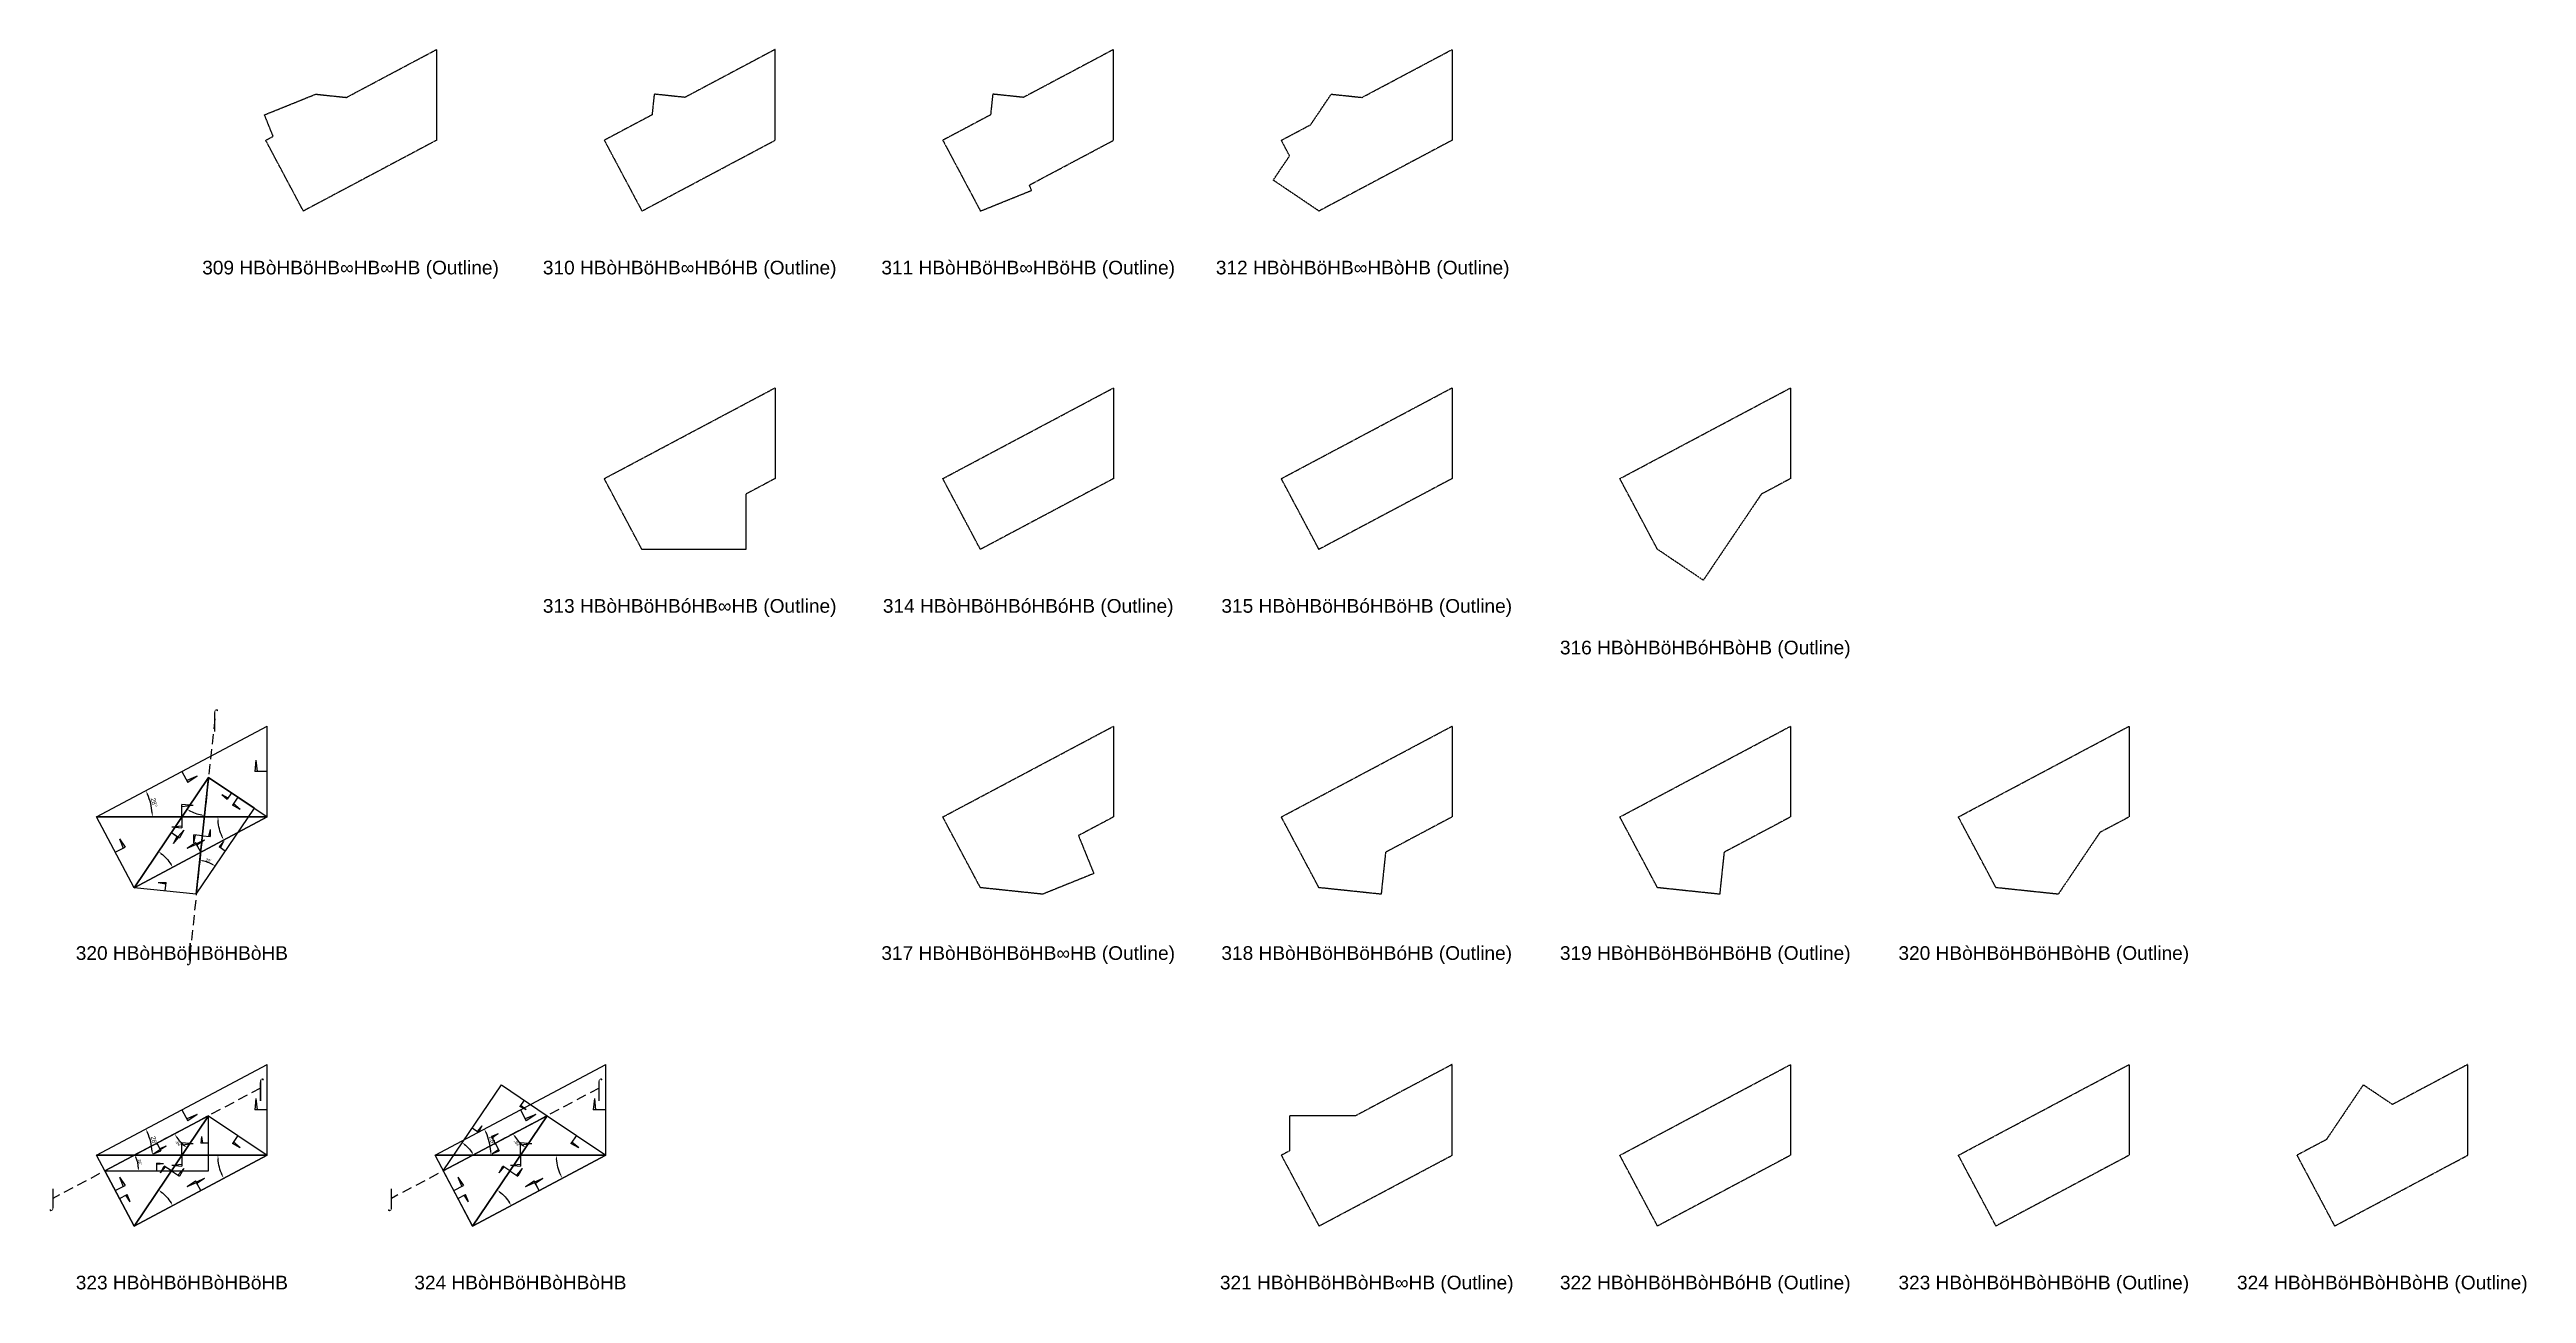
# Model space of a CAD drawing. Header units: millimetres. Extents: x -201764 to 671342, y -3335564 to 24518.
# Drawn here: x 424085 to 641612, y -3176711 to -3067398 of the extents above; entities that cross this region are included whole.
import ezdxf
from ezdxf.enums import TextEntityAlignment as Align

# ---------------------------------------------------------------- set-up
doc = ezdxf.new("R2010")
doc.units = ezdxf.units.MM
doc.header["$PDMODE"] = 35
doc.linetypes.add('DASHED', pattern=[19.05, 12.7, -6.35])
for name, color, linetype in [('BASE', 170, 'Continuous'), ('HYPOTENUSE', 20, 'Continuous'), ('PERPENDICULAR', 90, 'Continuous')]:
    doc.layers.add(name, color=color, linetype=linetype)
doc.styles.add('Arial', font='arial_0.ttf')
doc.dimstyles.new('ISO-25', dxfattribs={"dimtxt": 250, "dimasz": 100, "dimexe": 1.25, "dimexo": 0.625, "dimgap": 100, "dimtad": 1, "dimdec": 0, "dimtxsty": 'Arial', "dimcen": 2.5, "dimadec": 0, "dimazin": 0, "dimtfac": 1, "dimtdec": 0, "dimtmove": 0, "dimatfit": 3, "dimfxl": 1, "dimarcsym": 0})

msp = doc.modelspace()

# ---------------------------------------------------------------- texts
at = {"linetype": 'DASHED', "ltscale": 100, "style": 'Arial'}
for s, p in [('309 HBòHBöHB∞HB∞HB (Outline)', (450518, -3086560)), ('310 HBòHBöHB∞HBóHB (Outline)', (480302, -3086560)), ('311 HBòHBöHB∞HBöHB (Outline)', (510032, -3086560)), ('312 HBòHBöHB∞HBòHB (Outline)', (539406, -3086560)), ('313 HBòHBöHBóHB∞HB (Outline)', (480302, -3116290)), ('314 HBòHBöHBóHBóHB (Outline)', (510032, -3116290)), ('315 HBòHBöHBóHBöHB (Outline)', (539762, -3116290)), ('316 HBòHBöHBóHBòHB (Outline)', (569492, -3119949)), ('⌠', (438592, -3126223)), ('320 HBòHBöHBöHBòHB', (435707, -3146794)), ('⌡', (436434, -3146760)), ('317 HBòHBöHBöHB∞HB (Outline)', (510032, -3146794)), ('318 HBòHBöHBöHBóHB (Outline)', (539762, -3146794)), ('319 HBòHBöHBöHBöHB (Outline)', (569492, -3146794)), ('320 HBòHBöHBöHBòHB (Outline)', (599222, -3146794)), ('⌠', (442611, -3158663)), ('⌠', (472341, -3158663)), ('⌡', (424378, -3168358)), ('⌡', (454108, -3168358)), ('323 HBòHBöHBòHBöHB', (435707, -3175749)), ('324 HBòHBöHBòHBòHB', (465437, -3175749)), ('321 HBòHBöHBòHB∞HB (Outline)', (539762, -3175749)), ('322 HBòHBöHBòHBóHB (Outline)', (569492, -3175749)), ('323 HBòHBöHBòHBöHB (Outline)', (599222, -3175749)), ('324 HBòHBöHBòHBòHB (Outline)', (628952, -3175749))]:
    msp.add_text(s, height=1200, dxfattribs=at).set_placement(p, align=Align.MIDDLE_CENTER)

# ---------------------------------------------------------------- blocks, each defined once
blk = doc.blocks.new('*D49')
at = {"color": 0, "lineweight": -2, "ltscale": 100, "transparency": 16777216}
blk.add_arc((0, 0), 4906, 4.08845, 23.91155, dxfattribs=at)
at = {"color": 0, "ltscale": 100, "transparency": 16777216}
for points in [[(4432, 1963), (4537, 2014), (4332, 2303)], [(4952, 352), (4835, 348), (4906, 0)]]:
    blk.add_solid(points, dxfattribs=at)
at = {"layer": 'Defpoints', "color": 0, "ltscale": 100, "transparency": 16777216}
for p in [(15000, 7976), (0, 0), (0, 0), (4841, 796), (15000, 0)]:
    blk.add_point(p, dxfattribs=at)
at = {"color": 0, "ltscale": 100, "transparency": 16777216, "insert": (5055, 1260), "char_height": 400, "attachment_point": 5, "rotation": 284, "style": 'Arial'}
blk.add_mtext('28°', dxfattribs=at)
blk = doc.blocks.new('SanjoyNathGeometrifyingTrigonometryFundamentalLockedSet')
at = {"color": 114, "linetype": 'DASHED', "ltscale": 100, "true_color": 0x139b48}
for p, q in [((14000, 4987.8), (13900, 3987.8)), ((14000, 4987.8), (14100, 3987.8)), ((15000, 3987.8), (13900, 3987.8))]:
    blk.add_line(p, q, dxfattribs=at)
at = {"color": 242, "linetype": 'DASHED', "ltscale": 100, "true_color": 0xcd2027}
for p, q in [((7500, 3987.8), (8016.4, 3016.6)), ((8852.4, 3574.3), (7922.5, 3193.2)), ((8852.4, 3574.3), (8016.4, 3016.6))]:
    blk.add_line(p, q, dxfattribs=at)
at = {"color": 159, "linetype": 'DASHED', "ltscale": 100, "true_color": 0x22346e}
for p, q in [((7500, 0), (7500, 1100)), ((8500, 1000), (7500, 1100)), ((8500, 1000), (7500, 900))]:
    blk.add_line(p, q, dxfattribs=at)
at = {"layer": 'BASE'}
blk.add_line((0, 0), (15000, 0), dxfattribs=at)
at = {"layer": 'HYPOTENUSE'}
blk.add_line((0, 0), (15000, 7975.6), dxfattribs=at)
at = {"layer": 'PERPENDICULAR'}
blk.add_line((15000, 0), (15000, 7975.6), dxfattribs=at)
at = {"color": 4, "ltscale": 100}
dim = blk.add_angular_dim_2l(base=(4841, 795.6), line1=((0, 0), (15000, 0)), line2=((0, 0), (15000, 7975.6)), dimstyle='ISO-25', override={"dimtxt": 400, "dimasz": 350, "dimgap": 100}, dxfattribs=at)
dim.commit()
dim.dimension.update_dxf_attribs({"geometry": '*D49', "text_midpoint": (5055.4, 1260.5)})

# ---------------------------------------------------------------- linework, layer by layer
at = {"linetype": 'DASHED', "ltscale": 70}
for p, q in [((438592, -3126223), (436434, -3146760)), ((442611, -3158663), (424378, -3168358)), ((472341, -3158663), (454108, -3168358))]:
    msp.add_line(p, q, dxfattribs=at)
at = {"linetype": 'DASHED'}
for points in [[(443072, -3075374), (443726, -3075027), (442963, -3073139), (447458, -3071323), (450157, -3071607), (458072, -3067398), (458072, -3075374), (446378, -3081592)], [(477188, -3071323), (476996, -3073144), (472802, -3075374), (476108, -3081592), (487802, -3075374), (487802, -3067398), (479887, -3071607)], [(506918, -3071323), (506726, -3073144), (502532, -3075374), (505838, -3081592), (510333, -3079776), (510142, -3079304), (517532, -3075374), (517532, -3067398), (509617, -3071607)], [(535568, -3081592), (531550, -3078881), (532991, -3076744), (532262, -3075374), (534840, -3074004), (536648, -3071323), (539347, -3071607), (547262, -3067398), (547262, -3075374)], [(485225, -3106474), (485225, -3111322), (476108, -3111322), (472802, -3105104), (487802, -3097128), (487802, -3105104)], [(502532, -3105104), (517532, -3097128), (517532, -3105104), (505838, -3111322)], [(532262, -3105104), (547262, -3097128), (547262, -3105104), (535568, -3111322)], [(569317, -3114032), (565298, -3111322), (561992, -3105104), (576992, -3097128), (576992, -3105104), (574415, -3106474)], [(515793, -3139810), (511298, -3141626), (505838, -3141052), (502532, -3134834), (517532, -3126858), (517532, -3134834), (514445, -3136475)], [(541028, -3141626), (535568, -3141052), (532262, -3134834), (547262, -3126858), (547262, -3134834), (541415, -3137943)], [(565298, -3141052), (561992, -3134834), (576992, -3126858), (576992, -3134834), (571145, -3137943), (570758, -3141626)], [(604145, -3136204), (600488, -3141626), (595028, -3141052), (591722, -3134834), (606722, -3126858), (606722, -3134834)], [(532991, -3164177), (532262, -3164564), (535568, -3170782), (547262, -3164564), (547262, -3156588), (538801, -3161087), (532991, -3161087)], [(561992, -3164564), (576992, -3156588), (576992, -3164564), (565298, -3170782)], [(591722, -3164564), (606722, -3156588), (606722, -3164564), (595028, -3170782)], [(627279, -3158376), (624030, -3163194), (621452, -3164564), (624758, -3170782), (636452, -3164564), (636452, -3156588), (629840, -3160104)]]:
    msp.add_lwpolyline(points, close=True, dxfattribs=at)

# ---------------------------------------------------------------- block references
for p in [(428207, -3134834), (428207, -3164564), (457937, -3164564)]:
    msp.add_blockref('SanjoyNathGeometrifyingTrigonometryFundamentalLockedSet', p, dxfattribs=at)
at = {"linetype": 'DASHED', "ltscale": 100}
for p, xscale, yscale, zscale, rotation in [((443207, -3134834), -0.882947592858929, 0.882947592858929, 0.882947592858929, 27.99999999999998), ((438053, -3131357), -0.6883428104611108, 0.6883428104611108, 0.6883428104611109, 83.99999999999993), ((431513, -3141052), -0.779596451735377, 0.779596451735377, 0.7795964517353771, 236.0000000000001), ((436973, -3141626), 0.6077706275583902, 0.6077706275583902, 0.6077706275583902, 55.99999999999989), ((443207, -3164564), -0.882947592858929, 0.882947592858929, 0.882947592858929, 27.99999999999998), ((472937, -3164564), -0.882947592858929, 0.882947592858929, 0.882947592858929, 27.99999999999998), ((458666, -3165934), -0.607770627558393, 0.607770627558393, 0.607770627558393, 236.0000000000023), ((438053, -3161087), 0.6883428104611109, 0.6883428104611109, 0.6883428104611109, 208), ((431513, -3170782), -0.779596451735377, 0.779596451735377, 0.7795964517353771, 236.0000000000001), ((467783, -3161087), 0.6883428104611109, 0.6883428104611109, 0.6883428104611109, 208), ((461243, -3170782), -0.779596451735377, 0.779596451735377, 0.7795964517353771, 236.0000000000001)]:
    msp.add_blockref('SanjoyNathGeometrifyingTrigonometryFundamentalLockedSet', p, dxfattribs=dict(at, xscale=xscale, yscale=yscale, zscale=zscale, rotation=rotation))
at = {"linetype": 'DASHED', "ltscale": 100, "xscale": 0.607770627558393, "yscale": 0.607770627558393, "zscale": 0.607770627558393}
msp.add_blockref('SanjoyNathGeometrifyingTrigonometryFundamentalLockedSet', (428936, -3165934), dxfattribs=at)

msp.set_redraw_order([(e.dxf.handle, doc.entitydb.next_handle()) for e in msp.query("TEXT MTEXT ATTDEF DIMENSION ARC_DIMENSION")])  # texts and dimensions are drawn at this point

doc.saveas('drawing.dxf')
